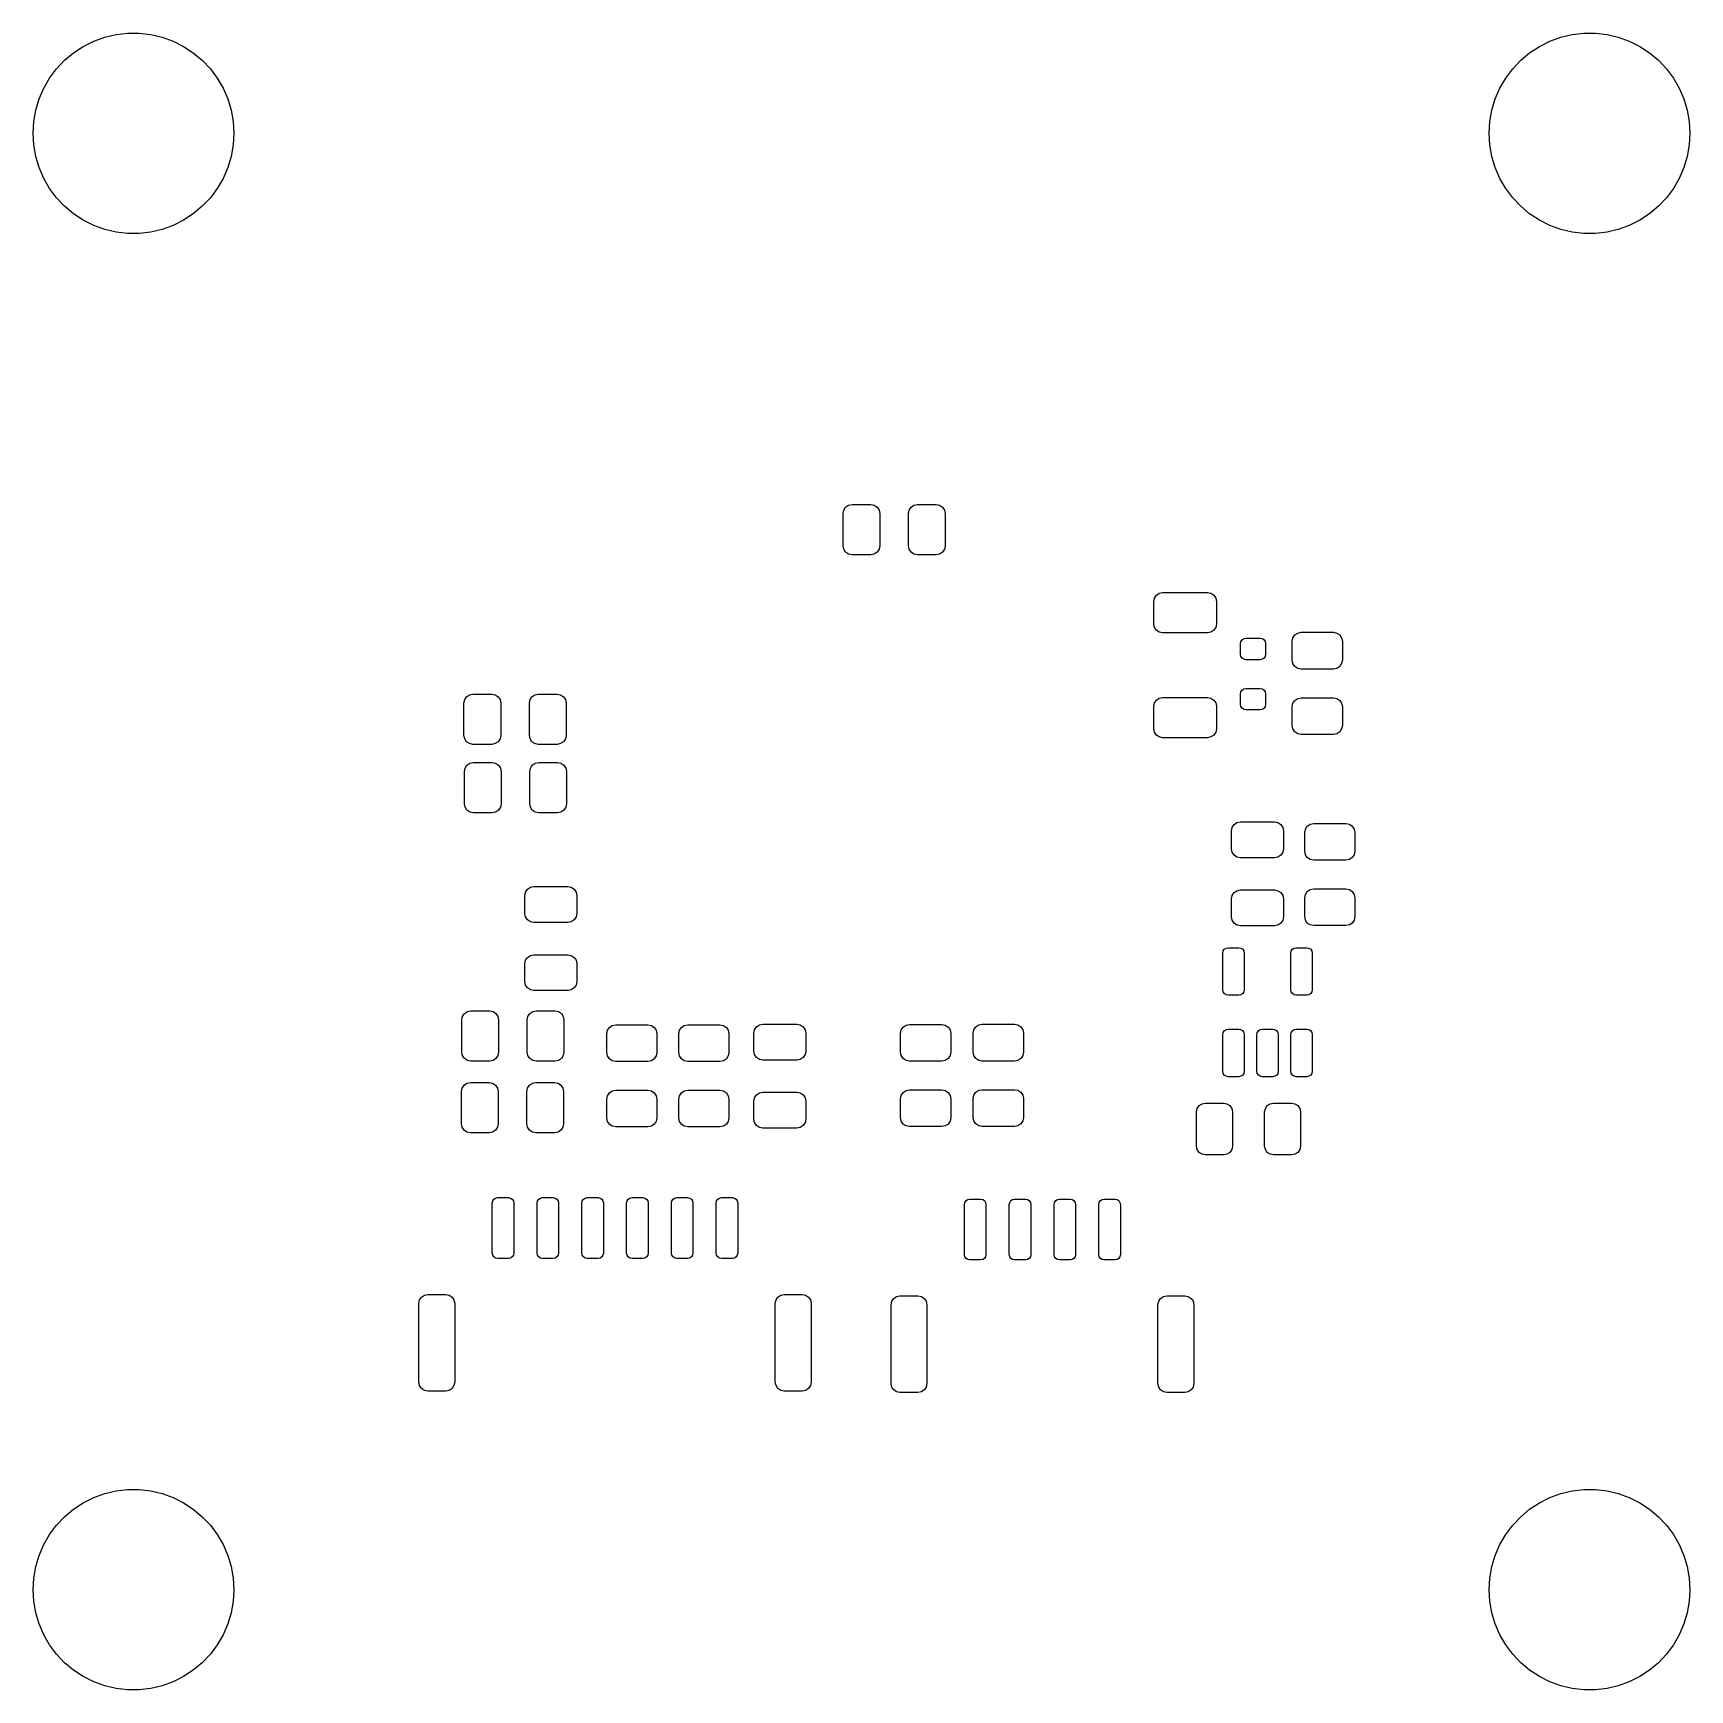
# Model space of a CAD drawing. Extents: x 4.44 to 6.27, y -5.24 to -3.42.
import ezdxf

# ---------------------------------------------------------------- set-up
doc = ezdxf.new("R2010")
doc.units = 0
doc.header["$MEASUREMENT"] = 0
doc.layers.add('BLACK', color=7, linetype='CONTINUOUS')

msp = doc.modelspace()

# ---------------------------------------------------------------- linework, layer by layer
at = {"layer": 'BLACK', "linetype": 'CONTINUOUS'}
for p, q in [((4.5235, -3.4251), (4.536, -3.4221)), ((4.536, -3.4221), (4.5487, -3.4207)), ((4.5487, -3.4207), (4.5615, -3.4207)), ((4.5615, -3.4207), (4.5743, -3.4221)), ((4.5743, -3.4221), (4.5867, -3.4251)), ((6.1235, -3.4251), (6.136, -3.4221)), ((6.136, -3.4221), (6.1487, -3.4207)), ((6.1487, -3.4207), (6.1615, -3.4207)), ((6.1615, -3.4207), (6.1743, -3.4221)), ((6.1743, -3.4221), (6.1867, -3.4251)), ((4.4893, -3.4423), (4.5, -3.4352)), ((4.5, -3.4352), (4.5115, -3.4295)), ((4.5115, -3.4295), (4.5235, -3.4251)), ((4.5867, -3.4251), (4.5988, -3.4295)), ((4.5988, -3.4295), (4.6102, -3.4352)), ((4.6102, -3.4352), (4.6209, -3.4423)), ((6.0893, -3.4423), (6.1, -3.4352)), ((6.1, -3.4352), (6.1115, -3.4295)), ((6.1115, -3.4295), (6.1235, -3.4251)), ((6.1867, -3.4251), (6.1988, -3.4295)), ((6.1988, -3.4295), (6.2102, -3.4352)), ((6.2102, -3.4352), (6.2209, -3.4423)), ((4.4707, -3.4599), (4.4795, -3.4505)), ((4.4795, -3.4505), (4.4893, -3.4423)), ((4.6209, -3.4423), (4.6308, -3.4505)), ((4.6308, -3.4505), (4.6396, -3.4599)), ((6.0707, -3.4599), (6.0795, -3.4505)), ((6.0795, -3.4505), (6.0893, -3.4423)), ((6.2209, -3.4423), (6.2308, -3.4505)), ((6.2308, -3.4505), (6.2396, -3.4599)), ((4.4566, -3.4812), (4.463, -3.4701)), ((4.463, -3.4701), (4.4707, -3.4599)), ((4.6396, -3.4599), (4.6472, -3.4701)), ((4.6472, -3.4701), (4.6536, -3.4812)), ((6.0566, -3.4812), (6.063, -3.4701)), ((6.063, -3.4701), (6.0707, -3.4599)), ((6.2396, -3.4599), (6.2472, -3.4701)), ((6.2472, -3.4701), (6.2536, -3.4812)), ((4.4479, -3.5053), (4.4515, -3.493)), ((4.4515, -3.493), (4.4566, -3.4812)), ((4.6536, -3.4812), (4.6587, -3.493)), ((4.6587, -3.493), (4.6624, -3.5053)), ((6.0479, -3.5053), (6.0515, -3.493)), ((6.0515, -3.493), (6.0566, -3.4812)), ((6.2536, -3.4812), (6.2587, -3.493)), ((6.2587, -3.493), (6.2624, -3.5053)), ((4.4456, -3.5179), (4.4479, -3.5053)), ((4.6624, -3.5053), (4.6646, -3.5179)), ((6.0456, -3.5179), (6.0479, -3.5053)), ((6.2624, -3.5053), (6.2646, -3.5179)), ((4.4449, -3.5307), (4.4456, -3.5179)), ((4.4456, -3.5435), (4.4449, -3.5307)), ((4.6646, -3.5179), (4.6654, -3.5307)), ((4.6654, -3.5307), (4.6646, -3.5435)), ((6.0449, -3.5307), (6.0456, -3.5179)), ((6.0456, -3.5435), (6.0449, -3.5307)), ((6.2646, -3.5179), (6.2654, -3.5307)), ((6.2654, -3.5307), (6.2646, -3.5435)), ((4.4479, -3.5561), (4.4456, -3.5435)), ((4.6646, -3.5435), (4.6624, -3.5561)), ((6.0479, -3.5561), (6.0456, -3.5435)), ((6.2646, -3.5435), (6.2624, -3.5561)), ((4.4515, -3.5684), (4.4479, -3.5561)), ((4.6624, -3.5561), (4.6587, -3.5684)), ((6.0515, -3.5684), (6.0479, -3.5561)), ((6.2624, -3.5561), (6.2587, -3.5684)), ((4.4566, -3.5802), (4.4515, -3.5684)), ((4.463, -3.5913), (4.4566, -3.5802)), ((4.6536, -3.5802), (4.6472, -3.5913)), ((4.6587, -3.5684), (4.6536, -3.5802)), ((6.0566, -3.5802), (6.0515, -3.5684)), ((6.063, -3.5913), (6.0566, -3.5802)), ((6.2536, -3.5802), (6.2472, -3.5913)), ((6.2587, -3.5684), (6.2536, -3.5802)), ((4.4707, -3.6016), (4.463, -3.5913)), ((4.4795, -3.6109), (4.4707, -3.6016)), ((4.6396, -3.6016), (4.6308, -3.6109)), ((4.6472, -3.5913), (4.6396, -3.6016)), ((6.0707, -3.6016), (6.063, -3.5913)), ((6.0795, -3.6109), (6.0707, -3.6016)), ((6.2396, -3.6016), (6.2308, -3.6109)), ((6.2472, -3.5913), (6.2396, -3.6016)), ((4.4893, -3.6191), (4.4795, -3.6109)), ((4.5, -3.6262), (4.4893, -3.6191)), ((4.6209, -3.6191), (4.6102, -3.6262)), ((4.6308, -3.6109), (4.6209, -3.6191)), ((6.0893, -3.6191), (6.0795, -3.6109)), ((6.1, -3.6262), (6.0893, -3.6191)), ((6.2209, -3.6191), (6.2102, -3.6262)), ((6.2308, -3.6109), (6.2209, -3.6191)), ((4.5115, -3.6319), (4.5, -3.6262)), ((4.5235, -3.6363), (4.5115, -3.6319)), ((4.536, -3.6393), (4.5235, -3.6363)), ((4.5487, -3.6408), (4.536, -3.6393)), ((4.5615, -3.6408), (4.5487, -3.6408)), ((4.5743, -3.6393), (4.5615, -3.6408)), ((4.5867, -3.6363), (4.5743, -3.6393)), ((4.5988, -3.6319), (4.5867, -3.6363)), ((4.6102, -3.6262), (4.5988, -3.6319)), ((6.1115, -3.6319), (6.1, -3.6262)), ((6.1235, -3.6363), (6.1115, -3.6319)), ((6.136, -3.6393), (6.1235, -3.6363)), ((6.1487, -3.6408), (6.136, -3.6393)), ((6.1615, -3.6408), (6.1487, -3.6408)), ((6.1743, -3.6393), (6.1615, -3.6408)), ((6.1867, -3.6363), (6.1743, -3.6393)), ((6.1988, -3.6319), (6.1867, -3.6363)), ((6.2102, -3.6262), (6.1988, -3.6319)), ((5.3348, -3.9484), (5.3356, -3.9447)), ((5.3348, -3.9839), (5.3348, -3.9484)), ((5.3356, -3.9447), (5.3377, -3.9415)), ((5.3377, -3.9415), (5.3409, -3.9393)), ((5.3409, -3.9393), (5.3447, -3.9386)), ((5.3447, -3.9386), (5.3654, -3.9386)), ((5.3654, -3.9386), (5.3691, -3.9393)), ((5.3691, -3.9393), (5.3723, -3.9415)), ((5.3723, -3.9415), (5.3744, -3.9447)), ((5.3744, -3.9447), (5.3752, -3.9484)), ((5.3752, -3.9484), (5.3752, -3.9839)), ((5.4067, -3.9484), (5.4074, -3.9447)), ((5.4067, -3.9839), (5.4067, -3.9484)), ((5.4074, -3.9447), (5.4096, -3.9415)), ((5.4096, -3.9415), (5.4128, -3.9393)), ((5.4128, -3.9393), (5.4165, -3.9386)), ((5.4165, -3.9386), (5.4372, -3.9386)), ((5.4372, -3.9386), (5.441, -3.9393)), ((5.441, -3.9393), (5.4442, -3.9415)), ((5.4442, -3.9415), (5.4463, -3.9447)), ((5.4463, -3.9447), (5.447, -3.9484)), ((5.447, -3.9484), (5.447, -3.9839)), ((5.3356, -3.9876), (5.3348, -3.9839)), ((5.3752, -3.9839), (5.3744, -3.9876)), ((5.4074, -3.9876), (5.4067, -3.9839)), ((5.447, -3.9839), (5.4463, -3.9876)), ((5.3377, -3.9908), (5.3356, -3.9876)), ((5.3409, -3.993), (5.3377, -3.9908)), ((5.3447, -3.9937), (5.3409, -3.993)), ((5.3654, -3.9937), (5.3447, -3.9937)), ((5.3691, -3.993), (5.3654, -3.9937)), ((5.3723, -3.9908), (5.3691, -3.993)), ((5.3744, -3.9876), (5.3723, -3.9908)), ((5.4096, -3.9908), (5.4074, -3.9876)), ((5.4128, -3.993), (5.4096, -3.9908)), ((5.4165, -3.9937), (5.4128, -3.993)), ((5.4372, -3.9937), (5.4165, -3.9937)), ((5.441, -3.993), (5.4372, -3.9937)), ((5.4442, -3.9908), (5.441, -3.993)), ((5.4463, -3.9876), (5.4442, -3.9908)), ((5.6762, -4.0451), (5.6769, -4.0413)), ((5.6769, -4.0413), (5.6791, -4.0381)), ((5.6791, -4.0381), (5.6823, -4.036)), ((5.6823, -4.036), (5.686, -4.0352)), ((5.686, -4.0352), (5.7352, -4.0352)), ((5.7352, -4.0352), (5.739, -4.036)), ((5.739, -4.036), (5.7422, -4.0381)), ((5.7422, -4.0381), (5.7443, -4.0413)), ((5.7443, -4.0413), (5.7451, -4.0451)), ((5.6762, -4.0697), (5.6762, -4.0451)), ((5.7451, -4.0451), (5.7451, -4.0697)), ((5.6769, -4.0735), (5.6762, -4.0697)), ((5.6791, -4.0766), (5.6769, -4.0735)), ((5.6823, -4.0788), (5.6791, -4.0766)), ((5.7422, -4.0766), (5.739, -4.0788)), ((5.7443, -4.0735), (5.7422, -4.0766)), ((5.7451, -4.0697), (5.7443, -4.0735)), ((5.686, -4.0795), (5.6823, -4.0788)), ((5.7352, -4.0795), (5.686, -4.0795)), ((5.739, -4.0788), (5.7352, -4.0795)), ((5.7717, -4.0913), (5.7721, -4.0891)), ((5.7717, -4.1031), (5.7717, -4.0913)), ((5.7721, -4.0891), (5.7734, -4.0872)), ((5.7734, -4.0872), (5.7753, -4.0859)), ((5.7753, -4.0859), (5.7776, -4.0854)), ((5.7776, -4.0854), (5.7933, -4.0854)), ((5.7933, -4.0854), (5.7956, -4.0859)), ((5.7956, -4.0859), (5.7975, -4.0872)), ((5.7975, -4.0872), (5.7988, -4.0891)), ((5.7988, -4.0891), (5.7992, -4.0913)), ((5.7992, -4.0913), (5.7992, -4.1031)), ((5.8283, -4.0888), (5.8291, -4.085)), ((5.8283, -4.1094), (5.8283, -4.0888)), ((5.8291, -4.085), (5.8312, -4.0818)), ((5.8312, -4.0818), (5.8344, -4.0797)), ((5.8344, -4.0797), (5.8382, -4.0789)), ((5.8382, -4.0789), (5.8736, -4.0789)), ((5.8736, -4.0789), (5.8774, -4.0797)), ((5.8774, -4.0797), (5.8806, -4.0818)), ((5.8806, -4.0818), (5.8827, -4.085)), ((5.8827, -4.085), (5.8835, -4.0888)), ((5.8835, -4.0888), (5.8835, -4.1094)), ((5.7721, -4.1054), (5.7717, -4.1031)), ((5.7734, -4.1073), (5.7721, -4.1054)), ((5.7753, -4.1086), (5.7734, -4.1073)), ((5.7776, -4.1091), (5.7753, -4.1086)), ((5.7933, -4.1091), (5.7776, -4.1091)), ((5.7956, -4.1086), (5.7933, -4.1091)), ((5.7975, -4.1073), (5.7956, -4.1086)), ((5.7988, -4.1054), (5.7975, -4.1073)), ((5.7992, -4.1031), (5.7988, -4.1054)), ((5.8291, -4.1132), (5.8283, -4.1094)), ((5.8312, -4.1164), (5.8291, -4.1132)), ((5.8827, -4.1132), (5.8806, -4.1164)), ((5.8835, -4.1094), (5.8827, -4.1132)), ((5.8344, -4.1185), (5.8312, -4.1164)), ((5.8382, -4.1193), (5.8344, -4.1185)), ((5.8736, -4.1193), (5.8382, -4.1193)), ((5.8774, -4.1185), (5.8736, -4.1193)), ((5.8806, -4.1164), (5.8774, -4.1185)), ((4.9191, -4.1529), (4.9212, -4.1497)), ((4.9212, -4.1497), (4.9244, -4.1476)), ((4.9244, -4.1476), (4.9281, -4.1469)), ((4.9281, -4.1469), (4.9488, -4.1469)), ((4.9488, -4.1469), (4.9526, -4.1476)), ((4.9526, -4.1476), (4.9558, -4.1497)), ((4.9558, -4.1497), (4.9579, -4.1529)), ((4.9909, -4.1529), (4.993, -4.1497)), ((4.993, -4.1497), (4.9962, -4.1476)), ((4.9962, -4.1476), (5, -4.1469)), ((5, -4.1469), (5.0207, -4.1469)), ((5.0207, -4.1469), (5.0244, -4.1476)), ((5.0244, -4.1476), (5.0276, -4.1497)), ((5.0276, -4.1497), (5.0298, -4.1529)), ((5.6823, -4.1511), (5.686, -4.1504)), ((5.686, -4.1504), (5.7352, -4.1504)), ((5.7352, -4.1504), (5.739, -4.1511)), ((5.7717, -4.1465), (5.7721, -4.1442)), ((5.7717, -4.1583), (5.7717, -4.1465)), ((5.7721, -4.1442), (5.7734, -4.1423)), ((5.7734, -4.1423), (5.7753, -4.141)), ((5.7753, -4.141), (5.7776, -4.1406)), ((5.7776, -4.1406), (5.7933, -4.1406)), ((5.7933, -4.1406), (5.7956, -4.141)), ((5.7956, -4.141), (5.7975, -4.1423)), ((5.7975, -4.1423), (5.7988, -4.1442)), ((5.7988, -4.1442), (5.7992, -4.1465)), ((5.7992, -4.1465), (5.7992, -4.1583)), ((4.9183, -4.1567), (4.9191, -4.1529)), ((4.9183, -4.1921), (4.9183, -4.1567)), ((4.9579, -4.1529), (4.9587, -4.1567)), ((4.9587, -4.1567), (4.9587, -4.1921)), ((4.9902, -4.1567), (4.9909, -4.1529)), ((4.9902, -4.1921), (4.9902, -4.1567)), ((5.0298, -4.1529), (5.0305, -4.1567)), ((5.0305, -4.1567), (5.0305, -4.1921)), ((5.6762, -4.1602), (5.6769, -4.1565)), ((5.6762, -4.1848), (5.6762, -4.1602)), ((5.6769, -4.1565), (5.6791, -4.1533)), ((5.6791, -4.1533), (5.6823, -4.1511)), ((5.739, -4.1511), (5.7422, -4.1533)), ((5.7422, -4.1533), (5.7443, -4.1565)), ((5.7443, -4.1565), (5.7451, -4.1602)), ((5.7451, -4.1602), (5.7451, -4.1848)), ((5.7721, -4.1605), (5.7717, -4.1583)), ((5.7734, -4.1624), (5.7721, -4.1605)), ((5.7753, -4.1637), (5.7734, -4.1624)), ((5.7776, -4.1642), (5.7753, -4.1637)), ((5.7933, -4.1642), (5.7776, -4.1642)), ((5.7956, -4.1637), (5.7933, -4.1642)), ((5.7975, -4.1624), (5.7956, -4.1637)), ((5.7988, -4.1605), (5.7975, -4.1624)), ((5.7992, -4.1583), (5.7988, -4.1605)), ((5.8283, -4.1606), (5.8291, -4.1569)), ((5.8283, -4.1813), (5.8283, -4.1606)), ((5.8291, -4.1569), (5.8312, -4.1537)), ((5.8312, -4.1537), (5.8344, -4.1515)), ((5.8344, -4.1515), (5.8382, -4.1508)), ((5.8382, -4.1508), (5.8736, -4.1508)), ((5.8736, -4.1508), (5.8774, -4.1515)), ((5.8774, -4.1515), (5.8806, -4.1537)), ((5.8806, -4.1537), (5.8827, -4.1569)), ((5.8827, -4.1569), (5.8835, -4.1606)), ((5.8835, -4.1606), (5.8835, -4.1813)), ((5.6769, -4.1886), (5.6762, -4.1848)), ((5.7451, -4.1848), (5.7443, -4.1886)), ((5.8291, -4.1851), (5.8283, -4.1813)), ((5.8312, -4.1883), (5.8291, -4.1851)), ((5.8827, -4.1851), (5.8806, -4.1883)), ((5.8835, -4.1813), (5.8827, -4.1851)), ((4.9191, -4.1959), (4.9183, -4.1921)), ((4.9212, -4.1991), (4.9191, -4.1959)), ((4.9244, -4.2012), (4.9212, -4.1991)), ((4.9281, -4.202), (4.9244, -4.2012)), ((4.9488, -4.202), (4.9281, -4.202)), ((4.9526, -4.2012), (4.9488, -4.202)), ((4.9558, -4.1991), (4.9526, -4.2012)), ((4.9579, -4.1959), (4.9558, -4.1991)), ((4.9587, -4.1921), (4.9579, -4.1959)), ((4.9909, -4.1959), (4.9902, -4.1921)), ((4.993, -4.1991), (4.9909, -4.1959)), ((4.9962, -4.2012), (4.993, -4.1991)), ((5, -4.202), (4.9962, -4.2012)), ((5.0207, -4.202), (5, -4.202)), ((5.0244, -4.2012), (5.0207, -4.202)), ((5.0276, -4.1991), (5.0244, -4.2012)), ((5.0298, -4.1959), (5.0276, -4.1991)), ((5.0305, -4.1921), (5.0298, -4.1959)), ((5.6791, -4.1918), (5.6769, -4.1886)), ((5.6823, -4.1939), (5.6791, -4.1918)), ((5.686, -4.1947), (5.6823, -4.1939)), ((5.7352, -4.1947), (5.686, -4.1947)), ((5.739, -4.1939), (5.7352, -4.1947)), ((5.7422, -4.1918), (5.739, -4.1939)), ((5.7443, -4.1886), (5.7422, -4.1918)), ((5.8344, -4.1904), (5.8312, -4.1883)), ((5.8382, -4.1911), (5.8344, -4.1904)), ((5.8736, -4.1911), (5.8382, -4.1911)), ((5.8774, -4.1904), (5.8736, -4.1911)), ((5.8806, -4.1883), (5.8774, -4.1904)), ((4.9216, -4.2249), (4.9248, -4.2228)), ((4.9248, -4.2228), (4.9285, -4.222)), ((4.9285, -4.222), (4.9492, -4.222)), ((4.9492, -4.222), (4.953, -4.2228)), ((4.953, -4.2228), (4.9562, -4.2249)), ((4.9934, -4.2249), (4.9966, -4.2228)), ((4.9966, -4.2228), (5.0004, -4.222)), ((5.0004, -4.222), (5.0211, -4.222)), ((5.0211, -4.222), (5.0248, -4.2228)), ((5.0248, -4.2228), (5.028, -4.2249)), ((4.9187, -4.2319), (4.9195, -4.2281)), ((4.9187, -4.2673), (4.9187, -4.2319)), ((4.9195, -4.2281), (4.9216, -4.2249)), ((4.9562, -4.2249), (4.9583, -4.2281)), ((4.9583, -4.2281), (4.9591, -4.2319)), ((4.9591, -4.2319), (4.9591, -4.2673)), ((4.9906, -4.2319), (4.9913, -4.2281)), ((4.9906, -4.2673), (4.9906, -4.2319)), ((4.9913, -4.2281), (4.9934, -4.2249)), ((5.028, -4.2249), (5.0302, -4.2281)), ((5.0302, -4.2281), (5.0309, -4.2319)), ((5.0309, -4.2319), (5.0309, -4.2673)), ((4.9195, -4.2711), (4.9187, -4.2673)), ((4.9216, -4.2743), (4.9195, -4.2711)), ((4.9248, -4.2764), (4.9216, -4.2743)), ((4.9285, -4.2772), (4.9248, -4.2764)), ((4.9492, -4.2772), (4.9285, -4.2772)), ((4.953, -4.2764), (4.9492, -4.2772)), ((4.9562, -4.2743), (4.953, -4.2764)), ((4.9583, -4.2711), (4.9562, -4.2743)), ((4.9591, -4.2673), (4.9583, -4.2711)), ((4.9913, -4.2711), (4.9906, -4.2673)), ((4.9934, -4.2743), (4.9913, -4.2711)), ((4.9966, -4.2764), (4.9934, -4.2743)), ((5.0004, -4.2772), (4.9966, -4.2764)), ((5.0211, -4.2772), (5.0004, -4.2772)), ((5.0248, -4.2764), (5.0211, -4.2772)), ((5.028, -4.2743), (5.0248, -4.2764)), ((5.0302, -4.2711), (5.028, -4.2743)), ((5.0309, -4.2673), (5.0302, -4.2711)), ((5.7616, -4.297), (5.7624, -4.2933)), ((5.7624, -4.2933), (5.7645, -4.2901)), ((5.7645, -4.2901), (5.7677, -4.288)), ((5.7677, -4.288), (5.7715, -4.2872)), ((5.7715, -4.2872), (5.8089, -4.2872)), ((5.8089, -4.2872), (5.8126, -4.288)), ((5.8126, -4.288), (5.8158, -4.2901)), ((5.8158, -4.2901), (5.818, -4.2933)), ((5.818, -4.2933), (5.8187, -4.297)), ((5.8421, -4.2988), (5.8429, -4.2951)), ((5.8429, -4.2951), (5.845, -4.2919)), ((5.845, -4.2919), (5.8482, -4.2897)), ((5.8482, -4.2897), (5.852, -4.289)), ((5.852, -4.289), (5.8874, -4.289)), ((5.8874, -4.289), (5.8912, -4.2897)), ((5.8912, -4.2897), (5.8944, -4.2919)), ((5.8944, -4.2919), (5.8965, -4.2951)), ((5.8965, -4.2951), (5.8972, -4.2988)), ((5.7616, -4.3167), (5.7616, -4.297)), ((5.8187, -4.297), (5.8187, -4.3167)), ((5.8421, -4.3195), (5.8421, -4.2988)), ((5.8972, -4.2988), (5.8972, -4.3195)), ((5.7624, -4.3205), (5.7616, -4.3167)), ((5.7645, -4.3237), (5.7624, -4.3205)), ((5.7677, -4.3258), (5.7645, -4.3237)), ((5.7715, -4.3266), (5.7677, -4.3258)), ((5.8089, -4.3266), (5.7715, -4.3266)), ((5.8126, -4.3258), (5.8089, -4.3266)), ((5.8158, -4.3237), (5.8126, -4.3258)), ((5.818, -4.3205), (5.8158, -4.3237)), ((5.8187, -4.3167), (5.818, -4.3205)), ((5.8429, -4.3233), (5.8421, -4.3195)), ((5.845, -4.3264), (5.8429, -4.3233)), ((5.8482, -4.3286), (5.845, -4.3264)), ((5.852, -4.3293), (5.8482, -4.3286)), ((5.8874, -4.3293), (5.852, -4.3293)), ((5.8912, -4.3286), (5.8874, -4.3293)), ((5.8944, -4.3264), (5.8912, -4.3286)), ((5.8965, -4.3233), (5.8944, -4.3264)), ((5.8972, -4.3195), (5.8965, -4.3233)), ((4.9852, -4.3681), (4.986, -4.3643)), ((4.9852, -4.3878), (4.9852, -4.3681)), ((4.986, -4.3643), (4.9881, -4.3612)), ((4.9881, -4.3612), (4.9913, -4.359)), ((4.9913, -4.359), (4.9951, -4.3583)), ((4.9951, -4.3583), (5.0325, -4.3583)), ((5.0325, -4.3583), (5.0362, -4.359)), ((5.0362, -4.359), (5.0394, -4.3612)), ((5.0394, -4.3612), (5.0416, -4.3643)), ((5.0416, -4.3643), (5.0423, -4.3681)), ((5.0423, -4.3681), (5.0423, -4.3878)), ((5.7616, -4.3719), (5.7624, -4.3681)), ((5.7624, -4.3681), (5.7645, -4.3649)), ((5.7645, -4.3649), (5.7677, -4.3628)), ((5.7677, -4.3628), (5.7715, -4.362)), ((5.7715, -4.362), (5.8089, -4.362)), ((5.8089, -4.362), (5.8126, -4.3628)), ((5.8126, -4.3628), (5.8158, -4.3649)), ((5.8158, -4.3649), (5.818, -4.3681)), ((5.818, -4.3681), (5.8187, -4.3719)), ((5.8421, -4.3707), (5.8429, -4.3669)), ((5.8429, -4.3669), (5.845, -4.3637)), ((5.845, -4.3637), (5.8482, -4.3616)), ((5.8482, -4.3616), (5.852, -4.3608)), ((5.852, -4.3608), (5.8874, -4.3608)), ((5.8874, -4.3608), (5.8912, -4.3616)), ((5.8912, -4.3616), (5.8944, -4.3637)), ((5.8944, -4.3637), (5.8965, -4.3669)), ((5.8965, -4.3669), (5.8972, -4.3707)), ((5.7616, -4.3915), (5.7616, -4.3719)), ((5.8187, -4.3719), (5.8187, -4.3915)), ((5.8421, -4.3913), (5.8421, -4.3707)), ((5.8972, -4.3707), (5.8972, -4.3913)), ((4.986, -4.3916), (4.9852, -4.3878)), ((4.9881, -4.3948), (4.986, -4.3916)), ((4.9913, -4.3969), (4.9881, -4.3948)), ((4.9951, -4.3976), (4.9913, -4.3969)), ((5.0325, -4.3976), (4.9951, -4.3976)), ((5.0362, -4.3969), (5.0325, -4.3976)), ((5.0394, -4.3948), (5.0362, -4.3969)), ((5.0416, -4.3916), (5.0394, -4.3948)), ((5.0423, -4.3878), (5.0416, -4.3916)), ((5.7624, -4.3953), (5.7616, -4.3915)), ((5.7645, -4.3985), (5.7624, -4.3953)), ((5.7677, -4.4006), (5.7645, -4.3985)), ((5.7715, -4.4014), (5.7677, -4.4006)), ((5.8089, -4.4014), (5.7715, -4.4014)), ((5.8126, -4.4006), (5.8089, -4.4014)), ((5.8158, -4.3985), (5.8126, -4.4006)), ((5.818, -4.3953), (5.8158, -4.3985)), ((5.8187, -4.3915), (5.818, -4.3953)), ((5.8429, -4.3951), (5.8421, -4.3913)), ((5.845, -4.3983), (5.8429, -4.3951)), ((5.8482, -4.4004), (5.845, -4.3983)), ((5.852, -4.4012), (5.8482, -4.4004)), ((5.8874, -4.4012), (5.852, -4.4012)), ((5.8912, -4.4004), (5.8874, -4.4012)), ((5.8944, -4.3983), (5.8912, -4.4004)), ((5.8965, -4.3951), (5.8944, -4.3983)), ((5.8972, -4.3913), (5.8965, -4.3951)), ((4.9852, -4.4429), (4.986, -4.4391)), ((4.986, -4.4391), (4.9881, -4.436)), ((4.9881, -4.436), (4.9913, -4.4338)), ((4.9913, -4.4338), (4.9951, -4.4331)), ((4.9951, -4.4331), (5.0325, -4.4331)), ((5.0325, -4.4331), (5.0362, -4.4338)), ((5.0362, -4.4338), (5.0394, -4.436)), ((5.0394, -4.436), (5.0416, -4.4391)), ((5.0416, -4.4391), (5.0423, -4.4429)), ((5.7521, -4.4313), (5.7525, -4.429)), ((5.7521, -4.4717), (5.7521, -4.4313)), ((5.7525, -4.429), (5.7538, -4.4271)), ((5.7538, -4.4271), (5.7557, -4.4258)), ((5.7557, -4.4258), (5.758, -4.4254)), ((5.758, -4.4254), (5.7698, -4.4254)), ((5.7698, -4.4254), (5.772, -4.4258)), ((5.772, -4.4258), (5.774, -4.4271)), ((5.774, -4.4271), (5.7752, -4.429)), ((5.7752, -4.429), (5.7757, -4.4313)), ((5.7757, -4.4313), (5.7757, -4.4717)), ((5.8269, -4.4313), (5.8273, -4.429)), ((5.8269, -4.4717), (5.8269, -4.4313)), ((5.8273, -4.429), (5.8286, -4.4271)), ((5.8286, -4.4271), (5.8305, -4.4258)), ((5.8305, -4.4258), (5.8328, -4.4254)), ((5.8328, -4.4254), (5.8446, -4.4254)), ((5.8446, -4.4254), (5.8468, -4.4258)), ((5.8468, -4.4258), (5.8488, -4.4271)), ((5.8488, -4.4271), (5.85, -4.429)), ((5.85, -4.429), (5.8505, -4.4313)), ((5.8505, -4.4313), (5.8505, -4.4717)), ((4.9852, -4.4626), (4.9852, -4.4429)), ((5.0423, -4.4429), (5.0423, -4.4626)), ((4.986, -4.4664), (4.9852, -4.4626)), ((4.9881, -4.4696), (4.986, -4.4664)), ((4.9913, -4.4717), (4.9881, -4.4696)), ((4.9951, -4.4724), (4.9913, -4.4717)), ((5.0325, -4.4724), (4.9951, -4.4724)), ((5.0362, -4.4717), (5.0325, -4.4724)), ((5.0394, -4.4696), (5.0362, -4.4717)), ((5.0416, -4.4664), (5.0394, -4.4696)), ((5.0423, -4.4626), (5.0416, -4.4664)), ((5.7525, -4.4739), (5.7521, -4.4717)), ((5.7538, -4.4758), (5.7525, -4.4739)), ((5.7557, -4.4771), (5.7538, -4.4758)), ((5.758, -4.4776), (5.7557, -4.4771)), ((5.7698, -4.4776), (5.758, -4.4776)), ((5.772, -4.4771), (5.7698, -4.4776)), ((5.774, -4.4758), (5.772, -4.4771)), ((5.7752, -4.4739), (5.774, -4.4758)), ((5.7757, -4.4717), (5.7752, -4.4739)), ((5.8273, -4.4739), (5.8269, -4.4717)), ((5.8286, -4.4758), (5.8273, -4.4739)), ((5.8305, -4.4771), (5.8286, -4.4758)), ((5.8328, -4.4776), (5.8305, -4.4771)), ((5.8446, -4.4776), (5.8328, -4.4776)), ((5.8468, -4.4771), (5.8446, -4.4776)), ((5.8488, -4.4758), (5.8468, -4.4771)), ((5.85, -4.4739), (5.8488, -4.4758)), ((5.8505, -4.4717), (5.85, -4.4739)), ((4.9188, -4.4978), (4.922, -4.4956)), ((4.922, -4.4956), (4.9258, -4.4949)), ((4.9258, -4.4949), (4.9465, -4.4949)), ((4.9465, -4.4949), (4.9502, -4.4956)), ((4.9502, -4.4956), (4.9534, -4.4978)), ((4.9907, -4.4978), (4.9939, -4.4956)), ((4.9939, -4.4956), (4.9976, -4.4949)), ((4.9976, -4.4949), (5.0183, -4.4949)), ((5.0183, -4.4949), (5.0221, -4.4956)), ((5.0221, -4.4956), (5.0253, -4.4978)), ((4.9159, -4.5047), (4.9167, -4.501)), ((4.9159, -4.5402), (4.9159, -4.5047)), ((4.9167, -4.501), (4.9188, -4.4978)), ((4.9534, -4.4978), (4.9555, -4.501)), ((4.9555, -4.501), (4.9563, -4.5047)), ((4.9563, -4.5047), (4.9563, -4.5402)), ((4.9878, -4.5047), (4.9885, -4.501)), ((4.9878, -4.5402), (4.9878, -4.5047)), ((4.9885, -4.501), (4.9907, -4.4978)), ((5.0253, -4.4978), (5.0274, -4.501)), ((5.0274, -4.501), (5.0281, -4.5047)), ((5.0281, -4.5047), (5.0281, -4.5402)), ((5.0759, -4.5161), (5.0781, -4.5129)), ((5.0781, -4.5129), (5.0813, -4.5108)), ((5.0813, -4.5108), (5.085, -4.51)), ((5.085, -4.51), (5.1205, -4.51)), ((5.1205, -4.51), (5.1242, -4.5108)), ((5.1242, -4.5108), (5.1274, -4.5129)), ((5.1274, -4.5129), (5.1296, -4.5161)), ((5.1551, -4.5161), (5.1572, -4.5129)), ((5.1572, -4.5129), (5.1604, -4.5108)), ((5.1604, -4.5108), (5.1642, -4.51)), ((5.1642, -4.51), (5.1996, -4.51)), ((5.1996, -4.51), (5.2034, -4.5108)), ((5.2034, -4.5108), (5.2066, -4.5129)), ((5.2066, -4.5129), (5.2087, -4.5161)), ((5.2376, -4.5155), (5.2397, -4.5123)), ((5.2397, -4.5123), (5.2429, -4.5102)), ((5.2429, -4.5102), (5.2467, -4.5094)), ((5.2467, -4.5094), (5.2841, -4.5094)), ((5.2841, -4.5094), (5.2878, -4.5102)), ((5.2878, -4.5102), (5.291, -4.5123)), ((5.291, -4.5123), (5.2931, -4.5155)), ((5.3988, -4.5158), (5.4009, -4.5126)), ((5.4009, -4.5126), (5.4041, -4.5105)), ((5.4041, -4.5105), (5.4079, -4.5097)), ((5.4079, -4.5097), (5.4433, -4.5097)), ((5.4433, -4.5097), (5.4471, -4.5105)), ((5.4471, -4.5105), (5.4503, -4.5126)), ((5.4503, -4.5126), (5.4524, -4.5158)), ((5.4787, -4.5156), (5.4808, -4.5124)), ((5.4808, -4.5124), (5.484, -4.5103)), ((5.484, -4.5103), (5.4878, -4.5095)), ((5.4878, -4.5095), (5.5232, -4.5095)), ((5.5232, -4.5095), (5.527, -4.5103)), ((5.527, -4.5103), (5.5302, -4.5124)), ((5.5302, -4.5124), (5.5323, -4.5156)), ((5.0752, -4.5199), (5.0759, -4.5161)), ((5.0752, -4.5406), (5.0752, -4.5199)), ((5.1296, -4.5161), (5.1303, -4.5199)), ((5.1303, -4.5199), (5.1303, -4.5406)), ((5.1543, -4.5199), (5.1551, -4.5161)), ((5.1543, -4.5406), (5.1543, -4.5199)), ((5.2087, -4.5161), (5.2094, -4.5199)), ((5.2094, -4.5199), (5.2094, -4.5406)), ((5.2368, -4.5193), (5.2376, -4.5155)), ((5.2368, -4.539), (5.2368, -4.5193)), ((5.2931, -4.5155), (5.2939, -4.5193)), ((5.2939, -4.5193), (5.2939, -4.539)), ((5.398, -4.5196), (5.3988, -4.5158)), ((5.398, -4.5403), (5.398, -4.5196)), ((5.4524, -4.5158), (5.4531, -4.5196)), ((5.4531, -4.5196), (5.4531, -4.5403)), ((5.478, -4.5194), (5.4787, -4.5156)), ((5.478, -4.5401), (5.478, -4.5194)), ((5.5323, -4.5156), (5.5331, -4.5194)), ((5.5331, -4.5194), (5.5331, -4.5401)), ((5.7521, -4.5209), (5.7525, -4.5186)), ((5.7521, -4.5612), (5.7521, -4.5209)), ((5.7525, -4.5186), (5.7538, -4.5167)), ((5.7538, -4.5167), (5.7557, -4.5154)), ((5.7557, -4.5154), (5.758, -4.515)), ((5.758, -4.515), (5.7698, -4.515)), ((5.7698, -4.515), (5.772, -4.5154)), ((5.772, -4.5154), (5.774, -4.5167)), ((5.774, -4.5167), (5.7752, -4.5186)), ((5.7752, -4.5186), (5.7757, -4.5209)), ((5.7757, -4.5209), (5.7757, -4.5612)), ((5.7895, -4.5209), (5.7899, -4.5186)), ((5.7895, -4.5612), (5.7895, -4.5209)), ((5.7899, -4.5186), (5.7912, -4.5167)), ((5.7912, -4.5167), (5.7931, -4.5154)), ((5.7931, -4.5154), (5.7954, -4.515)), ((5.7954, -4.515), (5.8072, -4.515)), ((5.8072, -4.515), (5.8094, -4.5154)), ((5.8094, -4.5154), (5.8114, -4.5167)), ((5.8114, -4.5167), (5.8126, -4.5186)), ((5.8126, -4.5186), (5.8131, -4.5209)), ((5.8131, -4.5209), (5.8131, -4.5612)), ((5.8269, -4.5209), (5.8273, -4.5186)), ((5.8269, -4.5612), (5.8269, -4.5209)), ((5.8273, -4.5186), (5.8286, -4.5167)), ((5.8286, -4.5167), (5.8305, -4.5154)), ((5.8305, -4.5154), (5.8328, -4.515)), ((5.8328, -4.515), (5.8446, -4.515)), ((5.8446, -4.515), (5.8468, -4.5154)), ((5.8468, -4.5154), (5.8488, -4.5167)), ((5.8488, -4.5167), (5.85, -4.5186)), ((5.85, -4.5186), (5.8505, -4.5209)), ((5.8505, -4.5209), (5.8505, -4.5612)), ((4.9167, -4.5439), (4.9159, -4.5402)), ((4.9188, -4.5471), (4.9167, -4.5439)), ((4.922, -4.5493), (4.9188, -4.5471)), ((4.9258, -4.55), (4.922, -4.5493)), ((4.9465, -4.55), (4.9258, -4.55)), ((4.9502, -4.5493), (4.9465, -4.55)), ((4.9534, -4.5471), (4.9502, -4.5493)), ((4.9555, -4.5439), (4.9534, -4.5471)), ((4.9563, -4.5402), (4.9555, -4.5439)), ((4.9885, -4.5439), (4.9878, -4.5402)), ((4.9907, -4.5471), (4.9885, -4.5439)), ((4.9939, -4.5493), (4.9907, -4.5471)), ((4.9976, -4.55), (4.9939, -4.5493)), ((5.0183, -4.55), (4.9976, -4.55)), ((5.0221, -4.5493), (5.0183, -4.55)), ((5.0253, -4.5471), (5.0221, -4.5493)), ((5.0274, -4.5439), (5.0253, -4.5471)), ((5.0281, -4.5402), (5.0274, -4.5439)), ((5.0759, -4.5443), (5.0752, -4.5406)), ((5.0781, -4.5475), (5.0759, -4.5443)), ((5.0813, -4.5496), (5.0781, -4.5475)), ((5.085, -4.5504), (5.0813, -4.5496)), ((5.1205, -4.5504), (5.085, -4.5504)), ((5.1242, -4.5496), (5.1205, -4.5504)), ((5.1274, -4.5475), (5.1242, -4.5496)), ((5.1296, -4.5443), (5.1274, -4.5475)), ((5.1303, -4.5406), (5.1296, -4.5443)), ((5.1551, -4.5443), (5.1543, -4.5406)), ((5.1572, -4.5475), (5.1551, -4.5443)), ((5.1604, -4.5496), (5.1572, -4.5475)), ((5.1642, -4.5504), (5.1604, -4.5496)), ((5.1996, -4.5504), (5.1642, -4.5504)), ((5.2034, -4.5496), (5.1996, -4.5504)), ((5.2066, -4.5475), (5.2034, -4.5496)), ((5.2087, -4.5443), (5.2066, -4.5475)), ((5.2094, -4.5406), (5.2087, -4.5443)), ((5.2376, -4.5427), (5.2368, -4.539)), ((5.2397, -4.5459), (5.2376, -4.5427)), ((5.2429, -4.5481), (5.2397, -4.5459)), ((5.2467, -4.5488), (5.2429, -4.5481)), ((5.2841, -4.5488), (5.2467, -4.5488)), ((5.2878, -4.5481), (5.2841, -4.5488)), ((5.291, -4.5459), (5.2878, -4.5481)), ((5.2931, -4.5427), (5.291, -4.5459)), ((5.2939, -4.539), (5.2931, -4.5427)), ((5.3988, -4.544), (5.398, -4.5403)), ((5.4009, -4.5472), (5.3988, -4.544)), ((5.4041, -4.5493), (5.4009, -4.5472)), ((5.4079, -4.5501), (5.4041, -4.5493)), ((5.4433, -4.5501), (5.4079, -4.5501)), ((5.4471, -4.5493), (5.4433, -4.5501)), ((5.4503, -4.5472), (5.4471, -4.5493)), ((5.4524, -4.544), (5.4503, -4.5472)), ((5.4531, -4.5403), (5.4524, -4.544)), ((5.4787, -4.5438), (5.478, -4.5401)), ((5.4808, -4.547), (5.4787, -4.5438)), ((5.484, -4.5492), (5.4808, -4.547)), ((5.4878, -4.5499), (5.484, -4.5492)), ((5.5232, -4.5499), (5.4878, -4.5499)), ((5.527, -4.5492), (5.5232, -4.5499)), ((5.5302, -4.547), (5.527, -4.5492)), ((5.5323, -4.5438), (5.5302, -4.547)), ((5.5331, -4.5401), (5.5323, -4.5438)), ((5.7525, -4.5635), (5.7521, -4.5612)), ((5.7538, -4.5654), (5.7525, -4.5635)), ((5.7557, -4.5667), (5.7538, -4.5654)), ((5.758, -4.5671), (5.7557, -4.5667)), ((5.7698, -4.5671), (5.758, -4.5671)), ((5.772, -4.5667), (5.7698, -4.5671)), ((5.774, -4.5654), (5.772, -4.5667)), ((5.7752, -4.5635), (5.774, -4.5654)), ((5.7757, -4.5612), (5.7752, -4.5635)), ((5.7899, -4.5635), (5.7895, -4.5612)), ((5.7912, -4.5654), (5.7899, -4.5635)), ((5.7931, -4.5667), (5.7912, -4.5654)), ((5.7954, -4.5671), (5.7931, -4.5667)), ((5.8072, -4.5671), (5.7954, -4.5671)), ((5.8094, -4.5667), (5.8072, -4.5671)), ((5.8114, -4.5654), (5.8094, -4.5667)), ((5.8126, -4.5635), (5.8114, -4.5654)), ((5.8131, -4.5612), (5.8126, -4.5635)), ((5.8273, -4.5635), (5.8269, -4.5612)), ((5.8286, -4.5654), (5.8273, -4.5635)), ((5.8305, -4.5667), (5.8286, -4.5654)), ((5.8328, -4.5671), (5.8305, -4.5667)), ((5.8446, -4.5671), (5.8328, -4.5671)), ((5.8468, -4.5667), (5.8446, -4.5671)), ((5.8488, -4.5654), (5.8468, -4.5667)), ((5.85, -4.5635), (5.8488, -4.5654)), ((5.8505, -4.5612), (5.85, -4.5635)), ((4.9156, -4.5835), (4.9163, -4.5797)), ((4.9156, -4.6189), (4.9156, -4.5835)), ((4.9163, -4.5797), (4.9184, -4.5765)), ((4.9184, -4.5765), (4.9216, -4.5744)), ((4.9216, -4.5744), (4.9254, -4.5736)), ((4.9254, -4.5736), (4.9461, -4.5736)), ((4.9461, -4.5736), (4.9498, -4.5744)), ((4.9498, -4.5744), (4.953, -4.5765)), ((4.953, -4.5765), (4.9552, -4.5797)), ((4.9552, -4.5797), (4.9559, -4.5835)), ((4.9559, -4.5835), (4.9559, -4.6189)), ((4.9874, -4.5835), (4.9882, -4.5797)), ((4.9874, -4.6189), (4.9874, -4.5835)), ((4.9882, -4.5797), (4.9903, -4.5765)), ((4.9903, -4.5765), (4.9935, -4.5744)), ((4.9935, -4.5744), (4.9972, -4.5736)), ((4.9972, -4.5736), (5.0179, -4.5736)), ((5.0179, -4.5736), (5.0217, -4.5744)), ((5.0217, -4.5744), (5.0249, -4.5765)), ((5.0249, -4.5765), (5.027, -4.5797)), ((5.027, -4.5797), (5.0278, -4.5835)), ((5.0278, -4.5835), (5.0278, -4.6189)), ((5.0759, -4.588), (5.0781, -4.5848)), ((5.0781, -4.5848), (5.0813, -4.5826)), ((5.0813, -4.5826), (5.085, -4.5819)), ((5.085, -4.5819), (5.1205, -4.5819)), ((5.1205, -4.5819), (5.1242, -4.5826)), ((5.1242, -4.5826), (5.1274, -4.5848)), ((5.1274, -4.5848), (5.1296, -4.588)), ((5.1551, -4.588), (5.1572, -4.5848)), ((5.1572, -4.5848), (5.1604, -4.5826)), ((5.1604, -4.5826), (5.1642, -4.5819)), ((5.1642, -4.5819), (5.1996, -4.5819)), ((5.1996, -4.5819), (5.2034, -4.5826)), ((5.2034, -4.5826), (5.2066, -4.5848)), ((5.2066, -4.5848), (5.2087, -4.588)), ((5.2376, -4.5903), (5.2397, -4.5871)), ((5.2397, -4.5871), (5.2429, -4.585)), ((5.2429, -4.585), (5.2467, -4.5843)), ((5.2467, -4.5843), (5.2841, -4.5843)), ((5.2841, -4.5843), (5.2878, -4.585)), ((5.2878, -4.585), (5.291, -4.5871)), ((5.291, -4.5871), (5.2931, -4.5903)), ((5.3988, -4.5877), (5.4009, -4.5845)), ((5.4009, -4.5845), (5.4041, -4.5823)), ((5.4041, -4.5823), (5.4079, -4.5816)), ((5.4079, -4.5816), (5.4433, -4.5816)), ((5.4433, -4.5816), (5.4471, -4.5823)), ((5.4471, -4.5823), (5.4503, -4.5845)), ((5.4503, -4.5845), (5.4524, -4.5877)), ((5.478, -4.5912), (5.4787, -4.5875)), ((5.4787, -4.5875), (5.4808, -4.5843)), ((5.4808, -4.5843), (5.484, -4.5821)), ((5.484, -4.5821), (5.4878, -4.5814)), ((5.4878, -4.5814), (5.5232, -4.5814)), ((5.5232, -4.5814), (5.527, -4.5821)), ((5.527, -4.5821), (5.5302, -4.5843)), ((5.5302, -4.5843), (5.5323, -4.5875)), ((5.5323, -4.5875), (5.5331, -4.5912)), ((5.0752, -4.5917), (5.0759, -4.588)), ((5.0752, -4.6124), (5.0752, -4.5917)), ((5.1296, -4.588), (5.1303, -4.5917)), ((5.1303, -4.5917), (5.1303, -4.6124)), ((5.1543, -4.5917), (5.1551, -4.588)), ((5.1543, -4.6124), (5.1543, -4.5917)), ((5.2087, -4.588), (5.2094, -4.5917)), ((5.2094, -4.5917), (5.2094, -4.6124)), ((5.2368, -4.5941), (5.2376, -4.5903)), ((5.2368, -4.6138), (5.2368, -4.5941)), ((5.2931, -4.5903), (5.2939, -4.5941)), ((5.2939, -4.5941), (5.2939, -4.6138)), ((5.398, -4.5914), (5.3988, -4.5877)), ((5.398, -4.6121), (5.398, -4.5914)), ((5.4524, -4.5877), (5.4531, -4.5914)), ((5.4531, -4.5914), (5.4531, -4.6121)), ((5.478, -4.6119), (5.478, -4.5912)), ((5.5331, -4.5912), (5.5331, -4.6119)), ((5.7233, -4.6059), (5.7241, -4.6021)), ((5.7241, -4.6021), (5.7262, -4.5989)), ((5.7262, -4.5989), (5.7294, -4.5968)), ((5.7294, -4.5968), (5.7332, -4.5961)), ((5.7332, -4.5961), (5.7529, -4.5961)), ((5.7529, -4.5961), (5.7566, -4.5968)), ((5.7566, -4.5968), (5.7598, -4.5989)), ((5.7598, -4.5989), (5.7619, -4.6021)), ((5.7619, -4.6021), (5.7627, -4.6059)), ((5.7981, -4.6059), (5.7989, -4.6021)), ((5.7989, -4.6021), (5.801, -4.5989)), ((5.801, -4.5989), (5.8042, -4.5968)), ((5.8042, -4.5968), (5.808, -4.5961)), ((5.808, -4.5961), (5.8277, -4.5961)), ((5.8277, -4.5961), (5.8314, -4.5968)), ((5.8314, -4.5968), (5.8346, -4.5989)), ((5.8346, -4.5989), (5.8368, -4.6021)), ((5.8368, -4.6021), (5.8375, -4.6059)), ((4.9163, -4.6227), (4.9156, -4.6189)), ((4.9184, -4.6259), (4.9163, -4.6227)), ((4.9552, -4.6227), (4.953, -4.6259)), ((4.9559, -4.6189), (4.9552, -4.6227)), ((4.9882, -4.6227), (4.9874, -4.6189)), ((4.9903, -4.6259), (4.9882, -4.6227)), ((5.027, -4.6227), (5.0249, -4.6259)), ((5.0278, -4.6189), (5.027, -4.6227)), ((5.0759, -4.6162), (5.0752, -4.6124)), ((5.0781, -4.6194), (5.0759, -4.6162)), ((5.0813, -4.6215), (5.0781, -4.6194)), ((5.085, -4.6222), (5.0813, -4.6215)), ((5.1205, -4.6222), (5.085, -4.6222)), ((5.1242, -4.6215), (5.1205, -4.6222)), ((5.1274, -4.6194), (5.1242, -4.6215)), ((5.1296, -4.6162), (5.1274, -4.6194)), ((5.1303, -4.6124), (5.1296, -4.6162)), ((5.1551, -4.6162), (5.1543, -4.6124)), ((5.1572, -4.6194), (5.1551, -4.6162)), ((5.1604, -4.6215), (5.1572, -4.6194)), ((5.1642, -4.6222), (5.1604, -4.6215)), ((5.1996, -4.6222), (5.1642, -4.6222)), ((5.2034, -4.6215), (5.1996, -4.6222)), ((5.2066, -4.6194), (5.2034, -4.6215)), ((5.2087, -4.6162), (5.2066, -4.6194)), ((5.2094, -4.6124), (5.2087, -4.6162)), ((5.2376, -4.6175), (5.2368, -4.6138)), ((5.2397, -4.6207), (5.2376, -4.6175)), ((5.2429, -4.6229), (5.2397, -4.6207)), ((5.2467, -4.6236), (5.2429, -4.6229)), ((5.2841, -4.6236), (5.2467, -4.6236)), ((5.2878, -4.6229), (5.2841, -4.6236)), ((5.291, -4.6207), (5.2878, -4.6229)), ((5.2931, -4.6175), (5.291, -4.6207)), ((5.2939, -4.6138), (5.2931, -4.6175)), ((5.3988, -4.6159), (5.398, -4.6121)), ((5.4009, -4.6191), (5.3988, -4.6159)), ((5.4041, -4.6212), (5.4009, -4.6191)), ((5.4079, -4.6219), (5.4041, -4.6212)), ((5.4433, -4.6219), (5.4079, -4.6219)), ((5.4471, -4.6212), (5.4433, -4.6219)), ((5.4503, -4.6191), (5.4471, -4.6212)), ((5.4524, -4.6159), (5.4503, -4.6191)), ((5.4531, -4.6121), (5.4524, -4.6159)), ((5.4787, -4.6157), (5.478, -4.6119)), ((5.4808, -4.6189), (5.4787, -4.6157)), ((5.484, -4.621), (5.4808, -4.6189)), ((5.4878, -4.6218), (5.484, -4.621)), ((5.5232, -4.6218), (5.4878, -4.6218)), ((5.527, -4.621), (5.5232, -4.6218)), ((5.5302, -4.6189), (5.527, -4.621)), ((5.5323, -4.6157), (5.5302, -4.6189)), ((5.5331, -4.6119), (5.5323, -4.6157)), ((5.7233, -4.6433), (5.7233, -4.6059)), ((5.7627, -4.6059), (5.7627, -4.6433)), ((5.7981, -4.6433), (5.7981, -4.6059)), ((5.8375, -4.6059), (5.8375, -4.6433)), ((4.9216, -4.628), (4.9184, -4.6259)), ((4.9254, -4.6287), (4.9216, -4.628)), ((4.9461, -4.6287), (4.9254, -4.6287)), ((4.9498, -4.628), (4.9461, -4.6287)), ((4.953, -4.6259), (4.9498, -4.628)), ((4.9935, -4.628), (4.9903, -4.6259)), ((4.9972, -4.6287), (4.9935, -4.628)), ((5.0179, -4.6287), (4.9972, -4.6287)), ((5.0217, -4.628), (5.0179, -4.6287)), ((5.0249, -4.6259), (5.0217, -4.628)), ((5.7241, -4.6471), (5.7233, -4.6433)), ((5.7262, -4.6503), (5.7241, -4.6471)), ((5.7294, -4.6524), (5.7262, -4.6503)), ((5.7332, -4.6531), (5.7294, -4.6524)), ((5.7529, -4.6531), (5.7332, -4.6531)), ((5.7566, -4.6524), (5.7529, -4.6531)), ((5.7598, -4.6503), (5.7566, -4.6524)), ((5.7619, -4.6471), (5.7598, -4.6503)), ((5.7627, -4.6433), (5.7619, -4.6471)), ((5.7989, -4.6471), (5.7981, -4.6433)), ((5.801, -4.6503), (5.7989, -4.6471)), ((5.8042, -4.6524), (5.801, -4.6503)), ((5.808, -4.6531), (5.8042, -4.6524)), ((5.8277, -4.6531), (5.808, -4.6531)), ((5.8314, -4.6524), (5.8277, -4.6531)), ((5.8346, -4.6503), (5.8314, -4.6524)), ((5.8368, -4.6471), (5.8346, -4.6503)), ((5.8375, -4.6433), (5.8368, -4.6471)), ((4.9494, -4.7059), (4.9499, -4.7036)), ((4.9494, -4.761), (4.9494, -4.7059)), ((4.9499, -4.7036), (4.9511, -4.7017)), ((4.9511, -4.7017), (4.9531, -4.7004)), ((4.9531, -4.7004), (4.9553, -4.7)), ((4.9553, -4.7), (4.9671, -4.7)), ((4.9671, -4.7), (4.9694, -4.7004)), ((4.9694, -4.7004), (4.9713, -4.7017)), ((4.9713, -4.7017), (4.9726, -4.7036)), ((4.9726, -4.7036), (4.973, -4.7059)), ((4.973, -4.7059), (4.973, -4.761)), ((4.9986, -4.7059), (4.9991, -4.7036)), ((4.9986, -4.761), (4.9986, -4.7059)), ((4.9991, -4.7036), (5.0004, -4.7017)), ((5.0004, -4.7017), (5.0023, -4.7004)), ((5.0023, -4.7004), (5.0045, -4.7)), ((5.0045, -4.7), (5.0163, -4.7)), ((5.0163, -4.7), (5.0186, -4.7004)), ((5.0186, -4.7004), (5.0205, -4.7017)), ((5.0205, -4.7017), (5.0218, -4.7036)), ((5.0218, -4.7036), (5.0222, -4.7059)), ((5.0222, -4.7059), (5.0222, -4.761)), ((5.0478, -4.7059), (5.0483, -4.7036)), ((5.0478, -4.761), (5.0478, -4.7059)), ((5.0483, -4.7036), (5.0496, -4.7017)), ((5.0496, -4.7017), (5.0515, -4.7004)), ((5.0515, -4.7004), (5.0537, -4.7)), ((5.0537, -4.7), (5.0656, -4.7)), ((5.0656, -4.7), (5.0678, -4.7004)), ((5.0678, -4.7004), (5.0697, -4.7017)), ((5.0697, -4.7017), (5.071, -4.7036)), ((5.071, -4.7036), (5.0715, -4.7059)), ((5.0715, -4.7059), (5.0715, -4.761)), ((5.097, -4.7059), (5.0975, -4.7036)), ((5.097, -4.761), (5.097, -4.7059)), ((5.0975, -4.7036), (5.0988, -4.7017)), ((5.0988, -4.7017), (5.1007, -4.7004)), ((5.1007, -4.7004), (5.103, -4.7)), ((5.103, -4.7), (5.1148, -4.7)), ((5.1148, -4.7), (5.117, -4.7004)), ((5.117, -4.7004), (5.1189, -4.7017)), ((5.1189, -4.7017), (5.1202, -4.7036)), ((5.1202, -4.7036), (5.1207, -4.7059)), ((5.1207, -4.7059), (5.1207, -4.761)), ((5.1463, -4.7059), (5.1467, -4.7036)), ((5.1463, -4.761), (5.1463, -4.7059)), ((5.1467, -4.7036), (5.148, -4.7017)), ((5.148, -4.7017), (5.1499, -4.7004)), ((5.1499, -4.7004), (5.1522, -4.7)), ((5.1522, -4.7), (5.164, -4.7)), ((5.164, -4.7), (5.1662, -4.7004)), ((5.1662, -4.7004), (5.1682, -4.7017)), ((5.1682, -4.7017), (5.1694, -4.7036)), ((5.1694, -4.7036), (5.1699, -4.7059)), ((5.1699, -4.7059), (5.1699, -4.761)), ((5.1955, -4.7059), (5.1959, -4.7036)), ((5.1955, -4.761), (5.1955, -4.7059)), ((5.1959, -4.7036), (5.1972, -4.7017)), ((5.1972, -4.7017), (5.1991, -4.7004)), ((5.1991, -4.7004), (5.2014, -4.7)), ((5.2014, -4.7), (5.2132, -4.7)), ((5.2132, -4.7), (5.2154, -4.7004)), ((5.2154, -4.7004), (5.2174, -4.7017)), ((5.2174, -4.7017), (5.2186, -4.7036)), ((5.2186, -4.7036), (5.2191, -4.7059)), ((5.2191, -4.7059), (5.2191, -4.761)), ((5.4683, -4.7075), (5.4688, -4.7052)), ((5.4683, -4.7626), (5.4683, -4.7075)), ((5.4688, -4.7052), (5.47, -4.7033)), ((5.47, -4.7033), (5.472, -4.702)), ((5.472, -4.702), (5.4742, -4.7016)), ((5.4742, -4.7016), (5.486, -4.7016)), ((5.486, -4.7016), (5.4883, -4.702)), ((5.4883, -4.702), (5.4902, -4.7033)), ((5.4902, -4.7033), (5.4915, -4.7052)), ((5.4915, -4.7052), (5.4919, -4.7075)), ((5.4919, -4.7075), (5.4919, -4.7626)), ((5.5175, -4.7075), (5.518, -4.7052)), ((5.5175, -4.7626), (5.5175, -4.7075)), ((5.518, -4.7052), (5.5192, -4.7033)), ((5.5192, -4.7033), (5.5212, -4.702)), ((5.5212, -4.702), (5.5234, -4.7016)), ((5.5234, -4.7016), (5.5352, -4.7016)), ((5.5352, -4.7016), (5.5375, -4.702)), ((5.5375, -4.702), (5.5394, -4.7033)), ((5.5394, -4.7033), (5.5407, -4.7052)), ((5.5407, -4.7052), (5.5411, -4.7075)), ((5.5411, -4.7075), (5.5411, -4.7626)), ((5.5667, -4.7075), (5.5672, -4.7052)), ((5.5667, -4.7626), (5.5667, -4.7075)), ((5.5672, -4.7052), (5.5685, -4.7033)), ((5.5685, -4.7033), (5.5704, -4.702)), ((5.5704, -4.702), (5.5726, -4.7016)), ((5.5726, -4.7016), (5.5844, -4.7016)), ((5.5844, -4.7016), (5.5867, -4.702)), ((5.5867, -4.702), (5.5886, -4.7033)), ((5.5886, -4.7033), (5.5899, -4.7052)), ((5.5899, -4.7052), (5.5904, -4.7075)), ((5.5904, -4.7075), (5.5904, -4.7626)), ((5.6159, -4.7075), (5.6164, -4.7052)), ((5.6159, -4.7626), (5.6159, -4.7075)), ((5.6164, -4.7052), (5.6177, -4.7033)), ((5.6177, -4.7033), (5.6196, -4.702)), ((5.6196, -4.702), (5.6219, -4.7016)), ((5.6219, -4.7016), (5.6337, -4.7016)), ((5.6337, -4.7016), (5.6359, -4.702)), ((5.6359, -4.702), (5.6378, -4.7033)), ((5.6378, -4.7033), (5.6391, -4.7052)), ((5.6391, -4.7052), (5.6396, -4.7075)), ((5.6396, -4.7075), (5.6396, -4.7626)), ((4.9499, -4.7633), (4.9494, -4.761)), ((4.9511, -4.7652), (4.9499, -4.7633)), ((4.9531, -4.7665), (4.9511, -4.7652)), ((4.9553, -4.7669), (4.9531, -4.7665)), ((4.9671, -4.7669), (4.9553, -4.7669)), ((4.9694, -4.7665), (4.9671, -4.7669)), ((4.9713, -4.7652), (4.9694, -4.7665)), ((4.9726, -4.7633), (4.9713, -4.7652)), ((4.973, -4.761), (4.9726, -4.7633)), ((4.9991, -4.7633), (4.9986, -4.761)), ((5.0004, -4.7652), (4.9991, -4.7633)), ((5.0023, -4.7665), (5.0004, -4.7652)), ((5.0045, -4.7669), (5.0023, -4.7665)), ((5.0163, -4.7669), (5.0045, -4.7669)), ((5.0186, -4.7665), (5.0163, -4.7669)), ((5.0205, -4.7652), (5.0186, -4.7665)), ((5.0218, -4.7633), (5.0205, -4.7652)), ((5.0222, -4.761), (5.0218, -4.7633)), ((5.0483, -4.7633), (5.0478, -4.761)), ((5.0496, -4.7652), (5.0483, -4.7633)), ((5.0515, -4.7665), (5.0496, -4.7652)), ((5.0537, -4.7669), (5.0515, -4.7665)), ((5.0656, -4.7669), (5.0537, -4.7669)), ((5.0678, -4.7665), (5.0656, -4.7669)), ((5.0697, -4.7652), (5.0678, -4.7665)), ((5.071, -4.7633), (5.0697, -4.7652)), ((5.0715, -4.761), (5.071, -4.7633)), ((5.0975, -4.7633), (5.097, -4.761)), ((5.0988, -4.7652), (5.0975, -4.7633)), ((5.1007, -4.7665), (5.0988, -4.7652)), ((5.103, -4.7669), (5.1007, -4.7665)), ((5.1148, -4.7669), (5.103, -4.7669)), ((5.117, -4.7665), (5.1148, -4.7669)), ((5.1189, -4.7652), (5.117, -4.7665)), ((5.1202, -4.7633), (5.1189, -4.7652)), ((5.1207, -4.761), (5.1202, -4.7633)), ((5.1467, -4.7633), (5.1463, -4.761)), ((5.148, -4.7652), (5.1467, -4.7633)), ((5.1499, -4.7665), (5.148, -4.7652)), ((5.1522, -4.7669), (5.1499, -4.7665)), ((5.164, -4.7669), (5.1522, -4.7669)), ((5.1662, -4.7665), (5.164, -4.7669)), ((5.1682, -4.7652), (5.1662, -4.7665)), ((5.1694, -4.7633), (5.1682, -4.7652)), ((5.1699, -4.761), (5.1694, -4.7633)), ((5.1959, -4.7633), (5.1955, -4.761)), ((5.1972, -4.7652), (5.1959, -4.7633)), ((5.1991, -4.7665), (5.1972, -4.7652)), ((5.2014, -4.7669), (5.1991, -4.7665)), ((5.2132, -4.7669), (5.2014, -4.7669)), ((5.2154, -4.7665), (5.2132, -4.7669)), ((5.2174, -4.7652), (5.2154, -4.7665)), ((5.2186, -4.7633), (5.2174, -4.7652)), ((5.2191, -4.761), (5.2186, -4.7633)), ((5.4688, -4.7649), (5.4683, -4.7626)), ((5.47, -4.7668), (5.4688, -4.7649)), ((5.472, -4.7681), (5.47, -4.7668)), ((5.4742, -4.7685), (5.472, -4.7681)), ((5.486, -4.7685), (5.4742, -4.7685)), ((5.4883, -4.7681), (5.486, -4.7685)), ((5.4902, -4.7668), (5.4883, -4.7681)), ((5.4915, -4.7649), (5.4902, -4.7668)), ((5.4919, -4.7626), (5.4915, -4.7649)), ((5.518, -4.7649), (5.5175, -4.7626)), ((5.5192, -4.7668), (5.518, -4.7649)), ((5.5212, -4.7681), (5.5192, -4.7668)), ((5.5234, -4.7685), (5.5212, -4.7681)), ((5.5352, -4.7685), (5.5234, -4.7685)), ((5.5375, -4.7681), (5.5352, -4.7685)), ((5.5394, -4.7668), (5.5375, -4.7681)), ((5.5407, -4.7649), (5.5394, -4.7668)), ((5.5411, -4.7626), (5.5407, -4.7649)), ((5.5672, -4.7649), (5.5667, -4.7626)), ((5.5685, -4.7668), (5.5672, -4.7649)), ((5.5704, -4.7681), (5.5685, -4.7668)), ((5.5726, -4.7685), (5.5704, -4.7681)), ((5.5844, -4.7685), (5.5726, -4.7685)), ((5.5867, -4.7681), (5.5844, -4.7685)), ((5.5886, -4.7668), (5.5867, -4.7681)), ((5.5899, -4.7649), (5.5886, -4.7668)), ((5.5904, -4.7626), (5.5899, -4.7649)), ((5.6164, -4.7649), (5.6159, -4.7626)), ((5.6177, -4.7668), (5.6164, -4.7649)), ((5.6196, -4.7681), (5.6177, -4.7668)), ((5.6219, -4.7685), (5.6196, -4.7681)), ((5.6337, -4.7685), (5.6219, -4.7685)), ((5.6359, -4.7681), (5.6337, -4.7685)), ((5.6378, -4.7668), (5.6359, -4.7681)), ((5.6391, -4.7649), (5.6378, -4.7668)), ((5.6396, -4.7626), (5.6391, -4.7649)), ((4.8687, -4.8161), (4.8694, -4.8124)), ((4.8687, -4.9028), (4.8687, -4.8161)), ((4.8694, -4.8124), (4.8716, -4.8092)), ((4.8716, -4.8092), (4.8748, -4.807)), ((4.8748, -4.807), (4.8785, -4.8063)), ((4.8785, -4.8063), (4.8982, -4.8063)), ((4.8982, -4.8063), (4.902, -4.807)), ((4.902, -4.807), (4.9052, -4.8092)), ((4.9052, -4.8092), (4.9073, -4.8124)), ((4.9073, -4.8124), (4.9081, -4.8161)), ((4.9081, -4.8161), (4.9081, -4.9028)), ((5.2604, -4.8161), (5.2612, -4.8124)), ((5.2604, -4.9028), (5.2604, -4.8161)), ((5.2612, -4.8124), (5.2633, -4.8092)), ((5.2633, -4.8092), (5.2665, -4.807)), ((5.2665, -4.807), (5.2703, -4.8063)), ((5.2703, -4.8063), (5.29, -4.8063)), ((5.29, -4.8063), (5.2937, -4.807)), ((5.2937, -4.807), (5.2969, -4.8092)), ((5.2969, -4.8092), (5.2991, -4.8124)), ((5.2991, -4.8124), (5.2998, -4.8161)), ((5.2998, -4.8161), (5.2998, -4.9028)), ((5.3876, -4.8177), (5.3883, -4.8139)), ((5.3876, -4.9043), (5.3876, -4.8177)), ((5.3883, -4.8139), (5.3905, -4.8108)), ((5.3905, -4.8108), (5.3937, -4.8086)), ((5.3937, -4.8086), (5.3974, -4.8079)), ((5.3974, -4.8079), (5.4171, -4.8079)), ((5.4171, -4.8079), (5.4209, -4.8086)), ((5.4209, -4.8086), (5.4241, -4.8108)), ((5.4241, -4.8108), (5.4262, -4.8139)), ((5.4262, -4.8139), (5.427, -4.8177)), ((5.427, -4.8177), (5.427, -4.9043)), ((5.6809, -4.8177), (5.6817, -4.8139)), ((5.6809, -4.9043), (5.6809, -4.8177)), ((5.6817, -4.8139), (5.6838, -4.8108)), ((5.6838, -4.8108), (5.687, -4.8086)), ((5.687, -4.8086), (5.6907, -4.8079)), ((5.6907, -4.8079), (5.7104, -4.8079)), ((5.7104, -4.8079), (5.7142, -4.8086)), ((5.7142, -4.8086), (5.7174, -4.8108)), ((5.7174, -4.8108), (5.7195, -4.8139)), ((5.7195, -4.8139), (5.7203, -4.8177)), ((5.7203, -4.8177), (5.7203, -4.9043)), ((4.8694, -4.9065), (4.8687, -4.9028)), ((4.8716, -4.9097), (4.8694, -4.9065)), ((4.8748, -4.9118), (4.8716, -4.9097)), ((4.8785, -4.9126), (4.8748, -4.9118)), ((4.8982, -4.9126), (4.8785, -4.9126)), ((4.902, -4.9118), (4.8982, -4.9126)), ((4.9052, -4.9097), (4.902, -4.9118)), ((4.9073, -4.9065), (4.9052, -4.9097)), ((4.9081, -4.9028), (4.9073, -4.9065)), ((5.2612, -4.9065), (5.2604, -4.9028)), ((5.2633, -4.9097), (5.2612, -4.9065)), ((5.2665, -4.9118), (5.2633, -4.9097)), ((5.2703, -4.9126), (5.2665, -4.9118)), ((5.29, -4.9126), (5.2703, -4.9126)), ((5.2937, -4.9118), (5.29, -4.9126)), ((5.2969, -4.9097), (5.2937, -4.9118)), ((5.2991, -4.9065), (5.2969, -4.9097)), ((5.2998, -4.9028), (5.2991, -4.9065)), ((5.3883, -4.9081), (5.3876, -4.9043)), ((5.3905, -4.9113), (5.3883, -4.9081)), ((5.3937, -4.9134), (5.3905, -4.9113)), ((5.3974, -4.9142), (5.3937, -4.9134)), ((5.4171, -4.9142), (5.3974, -4.9142)), ((5.4209, -4.9134), (5.4171, -4.9142)), ((5.4241, -4.9113), (5.4209, -4.9134)), ((5.4262, -4.9081), (5.4241, -4.9113)), ((5.427, -4.9043), (5.4262, -4.9081)), ((5.6817, -4.9081), (5.6809, -4.9043)), ((5.6838, -4.9113), (5.6817, -4.9081)), ((5.687, -4.9134), (5.6838, -4.9113)), ((5.6907, -4.9142), (5.687, -4.9134)), ((5.7104, -4.9142), (5.6907, -4.9142)), ((5.7142, -4.9134), (5.7104, -4.9142)), ((5.7174, -4.9113), (5.7142, -4.9134)), ((5.7195, -4.9081), (5.7174, -4.9113)), ((5.7203, -4.9043), (5.7195, -4.9081)), ((4.5235, -5.0251), (4.536, -5.0221)), ((4.536, -5.0221), (4.5487, -5.0207)), ((4.5487, -5.0207), (4.5615, -5.0207)), ((4.5615, -5.0207), (4.5743, -5.0221)), ((4.5743, -5.0221), (4.5867, -5.0251)), ((6.1235, -5.0251), (6.136, -5.0221)), ((6.136, -5.0221), (6.1487, -5.0207)), ((6.1487, -5.0207), (6.1615, -5.0207)), ((6.1615, -5.0207), (6.1743, -5.0221)), ((6.1743, -5.0221), (6.1867, -5.0251)), ((4.4795, -5.0505), (4.4893, -5.0423)), ((4.4893, -5.0423), (4.5, -5.0352)), ((4.5, -5.0352), (4.5115, -5.0295)), ((4.5115, -5.0295), (4.5235, -5.0251)), ((4.5867, -5.0251), (4.5988, -5.0295)), ((4.5988, -5.0295), (4.6102, -5.0352)), ((4.6102, -5.0352), (4.6209, -5.0423)), ((4.6209, -5.0423), (4.6308, -5.0505)), ((6.0795, -5.0505), (6.0893, -5.0423)), ((6.0893, -5.0423), (6.1, -5.0352)), ((6.1, -5.0352), (6.1115, -5.0295)), ((6.1115, -5.0295), (6.1235, -5.0251)), ((6.1867, -5.0251), (6.1988, -5.0295)), ((6.1988, -5.0295), (6.2102, -5.0352)), ((6.2102, -5.0352), (6.2209, -5.0423)), ((6.2209, -5.0423), (6.2308, -5.0505)), ((4.463, -5.0701), (4.4707, -5.0599)), ((4.4707, -5.0599), (4.4795, -5.0505)), ((4.6308, -5.0505), (4.6396, -5.0599)), ((4.6396, -5.0599), (4.6472, -5.0701)), ((6.063, -5.0701), (6.0707, -5.0599)), ((6.0707, -5.0599), (6.0795, -5.0505)), ((6.2308, -5.0505), (6.2396, -5.0599)), ((6.2396, -5.0599), (6.2472, -5.0701)), ((4.4566, -5.0812), (4.463, -5.0701)), ((4.6472, -5.0701), (4.6536, -5.0812)), ((6.0566, -5.0812), (6.063, -5.0701)), ((6.2472, -5.0701), (6.2536, -5.0812)), ((4.4479, -5.1053), (4.4515, -5.093)), ((4.4515, -5.093), (4.4566, -5.0812)), ((4.6536, -5.0812), (4.6587, -5.093)), ((4.6587, -5.093), (4.6624, -5.1053)), ((6.0479, -5.1053), (6.0515, -5.093)), ((6.0515, -5.093), (6.0566, -5.0812)), ((6.2536, -5.0812), (6.2587, -5.093)), ((6.2587, -5.093), (6.2624, -5.1053)), ((4.4456, -5.1179), (4.4479, -5.1053)), ((4.6624, -5.1053), (4.6646, -5.1179)), ((6.0456, -5.1179), (6.0479, -5.1053)), ((6.2624, -5.1053), (6.2646, -5.1179)), ((4.4449, -5.1307), (4.4456, -5.1179)), ((4.4456, -5.1435), (4.4449, -5.1307)), ((4.6646, -5.1179), (4.6654, -5.1307)), ((4.6654, -5.1307), (4.6646, -5.1435)), ((6.0449, -5.1307), (6.0456, -5.1179)), ((6.0456, -5.1435), (6.0449, -5.1307)), ((6.2646, -5.1179), (6.2654, -5.1307)), ((6.2654, -5.1307), (6.2646, -5.1435)), ((4.4479, -5.1561), (4.4456, -5.1435)), ((4.6646, -5.1435), (4.6624, -5.1561)), ((6.0479, -5.1561), (6.0456, -5.1435)), ((6.2646, -5.1435), (6.2624, -5.1561)), ((4.4515, -5.1684), (4.4479, -5.1561)), ((4.4566, -5.1802), (4.4515, -5.1684)), ((4.6587, -5.1684), (4.6536, -5.1802)), ((4.6624, -5.1561), (4.6587, -5.1684)), ((6.0515, -5.1684), (6.0479, -5.1561)), ((6.0566, -5.1802), (6.0515, -5.1684)), ((6.2587, -5.1684), (6.2536, -5.1802)), ((6.2624, -5.1561), (6.2587, -5.1684)), ((4.463, -5.1913), (4.4566, -5.1802)), ((4.6536, -5.1802), (4.6472, -5.1913)), ((6.063, -5.1913), (6.0566, -5.1802)), ((6.2536, -5.1802), (6.2472, -5.1913)), ((4.4707, -5.2016), (4.463, -5.1913)), ((4.4795, -5.2109), (4.4707, -5.2016)), ((4.6396, -5.2016), (4.6308, -5.2109)), ((4.6472, -5.1913), (4.6396, -5.2016)), ((6.0707, -5.2016), (6.063, -5.1913)), ((6.0795, -5.2109), (6.0707, -5.2016)), ((6.2396, -5.2016), (6.2308, -5.2109)), ((6.2472, -5.1913), (6.2396, -5.2016)), ((4.4893, -5.2191), (4.4795, -5.2109)), ((4.5, -5.2262), (4.4893, -5.2191)), ((4.6209, -5.2191), (4.6102, -5.2262)), ((4.6308, -5.2109), (4.6209, -5.2191)), ((6.0893, -5.2191), (6.0795, -5.2109)), ((6.1, -5.2262), (6.0893, -5.2191)), ((6.2209, -5.2191), (6.2102, -5.2262)), ((6.2308, -5.2109), (6.2209, -5.2191)), ((4.5115, -5.2319), (4.5, -5.2262)), ((4.5235, -5.2363), (4.5115, -5.2319)), ((4.536, -5.2393), (4.5235, -5.2363)), ((4.5487, -5.2408), (4.536, -5.2393)), ((4.5615, -5.2408), (4.5487, -5.2408)), ((4.5743, -5.2393), (4.5615, -5.2408)), ((4.5867, -5.2363), (4.5743, -5.2393)), ((4.5988, -5.2319), (4.5867, -5.2363)), ((4.6102, -5.2262), (4.5988, -5.2319)), ((6.1115, -5.2319), (6.1, -5.2262)), ((6.1235, -5.2363), (6.1115, -5.2319)), ((6.136, -5.2393), (6.1235, -5.2363)), ((6.1487, -5.2408), (6.136, -5.2393)), ((6.1615, -5.2408), (6.1487, -5.2408)), ((6.1743, -5.2393), (6.1615, -5.2408)), ((6.1867, -5.2363), (6.1743, -5.2393)), ((6.1988, -5.2319), (6.1867, -5.2363)), ((6.2102, -5.2262), (6.1988, -5.2319))]:
    msp.add_line(p, q, dxfattribs=at)

doc.saveas('drawing.dxf')
